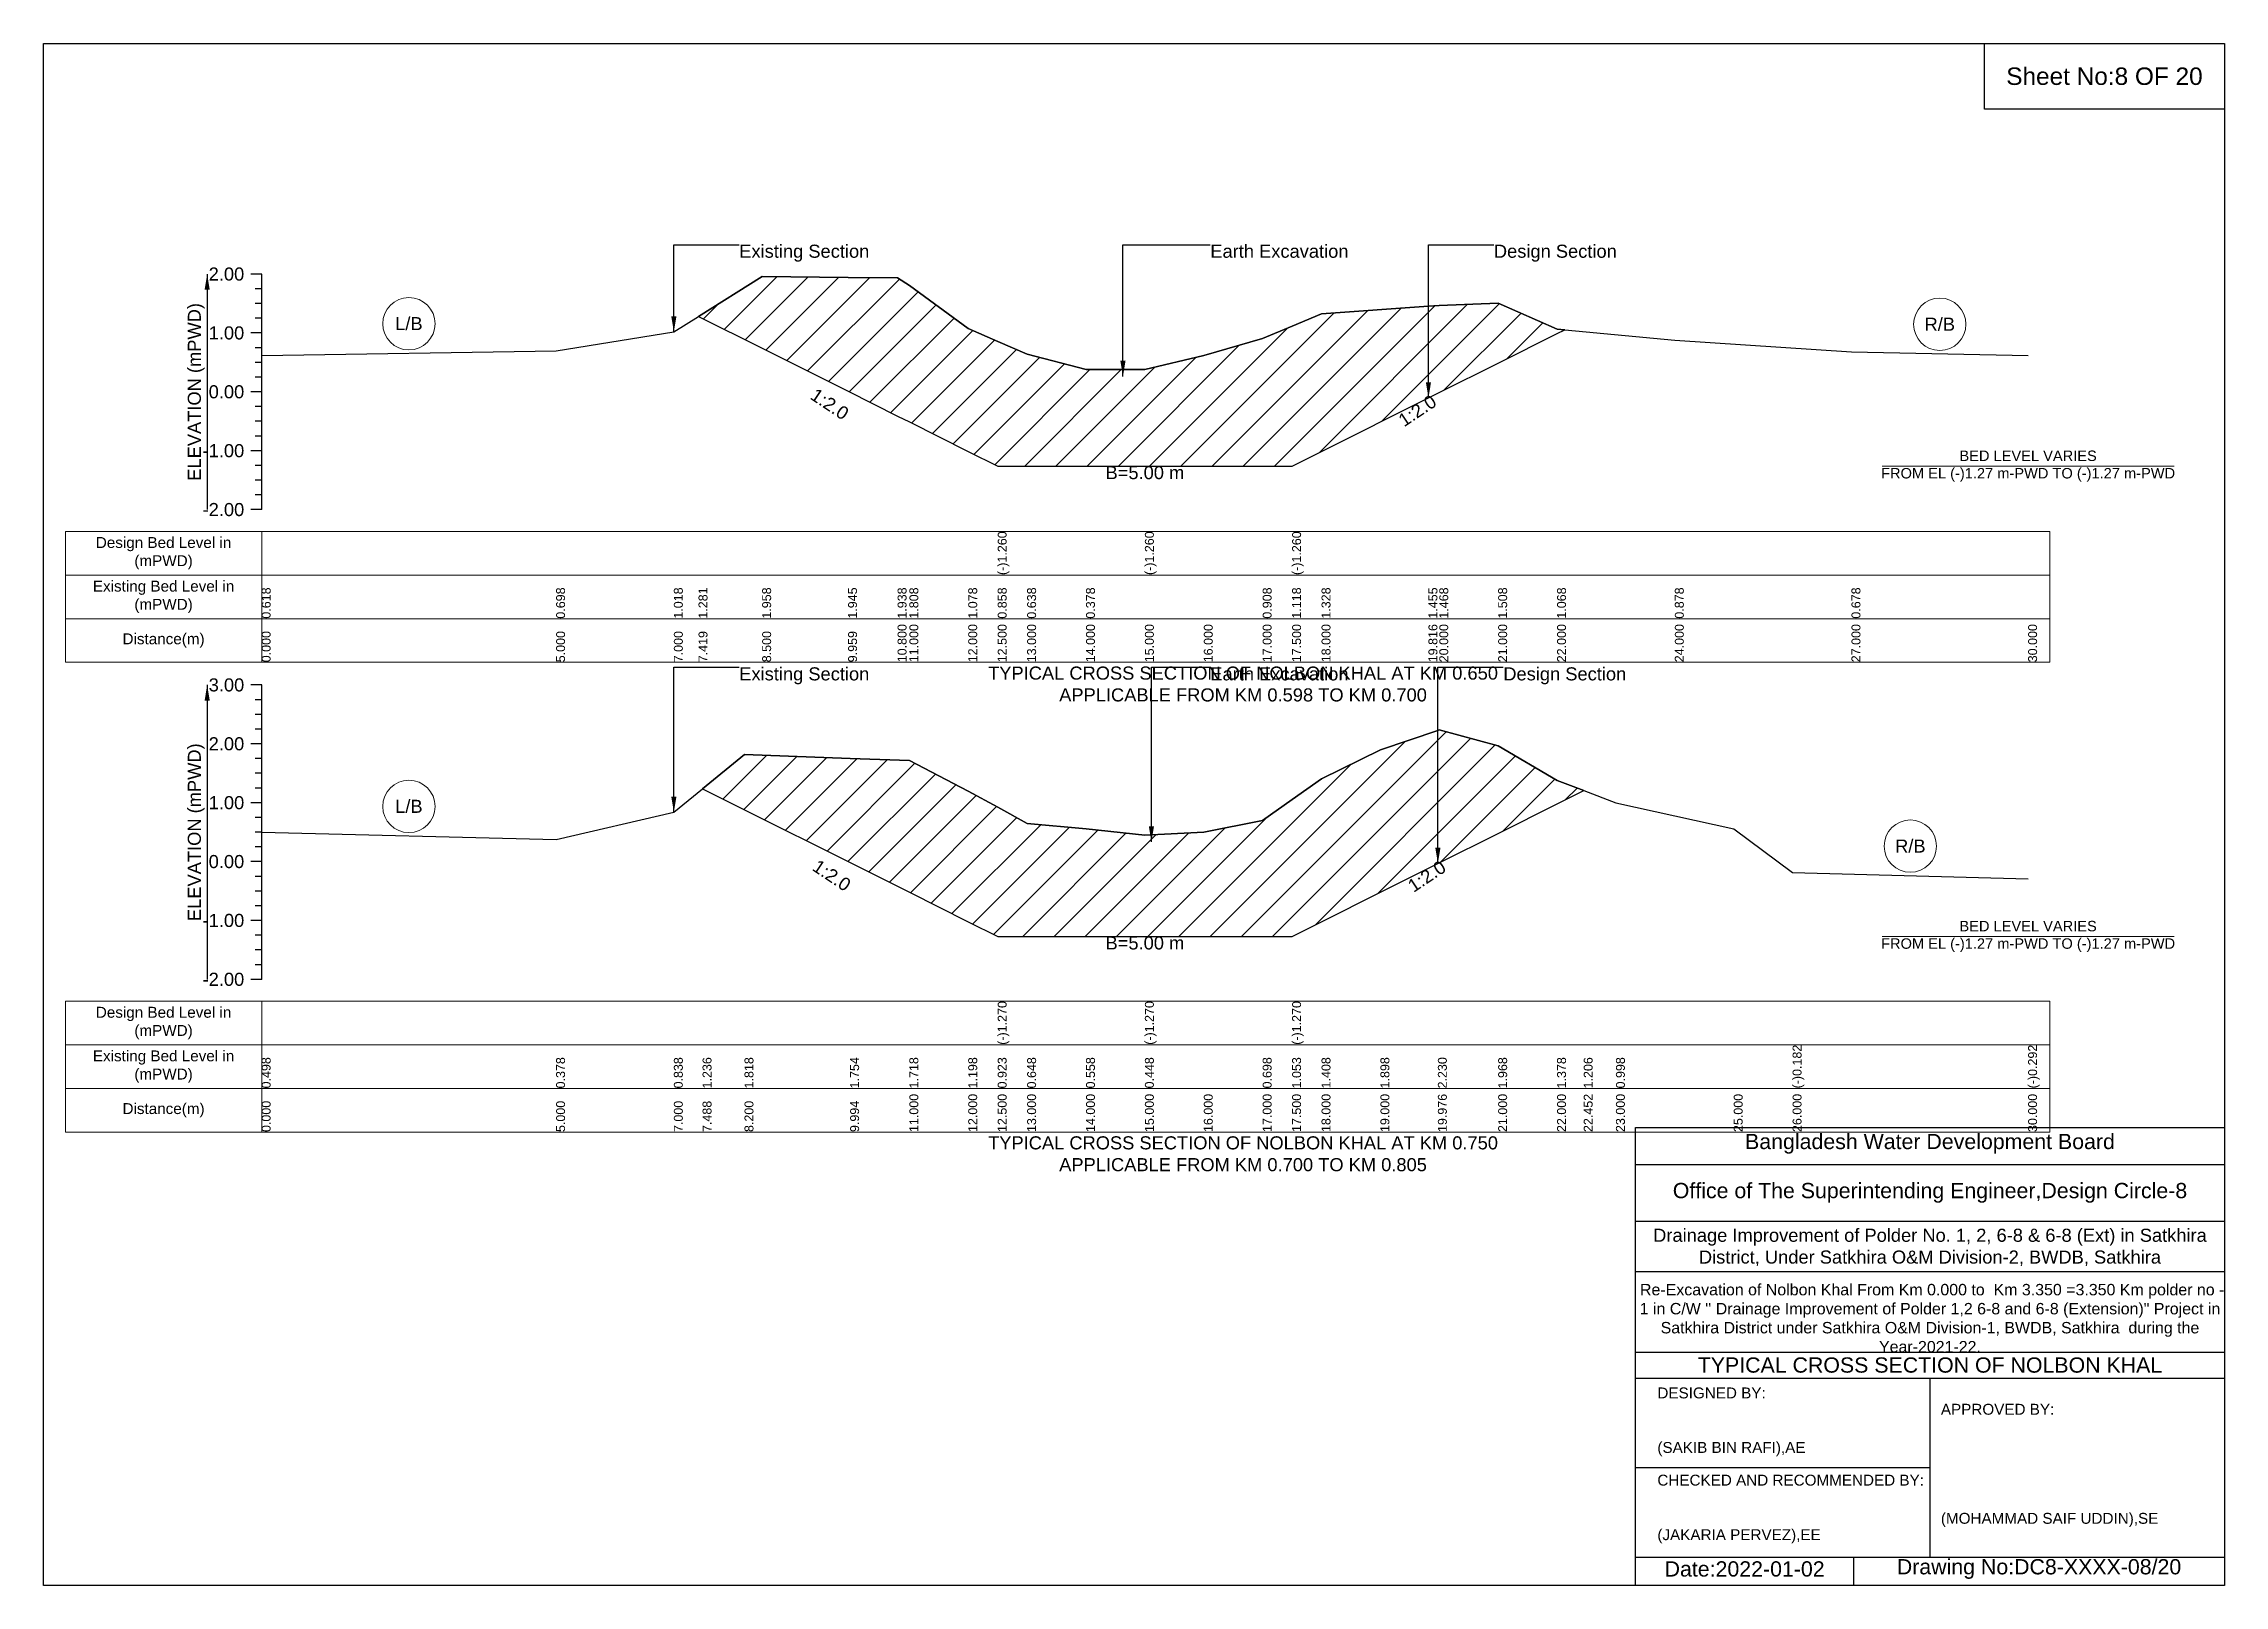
# Model space of a CAD drawing. Header units: inches. Extents: x 91000 to 298000, y -5656 to 0.
# Drawn here: x 170000 to 178000, y -5656 to 0 of the extents above; entities that cross this region are included whole.
import ezdxf

# ---------------------------------------------------------------- set-up
doc = ezdxf.new("R2010")
doc.units = ezdxf.units.IN
doc.header["$LTSCALE"] = 7
doc.header["$MEASUREMENT"] = 0
for name, color, linetype, lineweight in [('Cross section Data Border', 7, 'Continuous', 9), ('Cross Section Labels', 7, 'Continuous', 9), ('Existing_Bed_Level for Xsection', 7, 'Continuous', 25)]:
    doc.layers.add(name, color=color, linetype=linetype, lineweight=lineweight)
doc.styles.get("Standard").update_dxf_attribs({"font": 'arial.ttf'})
doc.dimstyles.get("Standard").update_dxf_attribs({"dimtxt": 0.18, "dimasz": 0.18, "dimexe": 0.18, "dimexo": 0.0625, "dimgap": 0.09, "dimtad": 0, "dimtih": 1, "dimtoh": 1, "dimdec": 4, "dimzin": 0, "dimdsep": 46, "dimtxsty": 'Standard', "dimcen": 0.09, "dimadec": 0, "dimazin": 0, "dimtfac": 1, "dimtdec": 4, "dimtofl": 0, "dimtmove": 0, "dimatfit": 3, "dimfxl": 1, "dimtolj": 1, "dimtzin": 0, "dimarcsym": 0})

msp = doc.modelspace()

# ---------------------------------------------------------------- texts
at = {"attachment_point": 5}
for s, insert, char_height in [('Sheet No:8 OF 20', (177560, -120), 64), ('Bangladesh Water Development Board', (176920, -4036), 56), ('Office of The Superintending Engineer,Design Circle-8', (176920, -4216), 56)]:
    msp.add_mtext(s, dxfattribs=dict(at, insert=insert, char_height=char_height))
for s, insert, char_height, width, attachment_point in [('Drainage Improvement of Polder No. 1, 2, 6-8 & 6-8 (Ext) in Satkhira District, Under Satkhira O&M Division-2, BWDB, Satkhira', (176920, -4416), 48, 2240, 5), (' Re-Excavation of Nolbon Khal From Km 0.000 to  Km 3.350 =3.350 Km polder no - 1 in C/W \'\' Drainage Improvement of Polder 1,2 6-8 and 6-8 (Extension)" Project in Satkhira District under Satkhira O&M Division-1, BWDB, Satkhira  during the Year-2021-22. ', (176920, -4676), 41.8678, 2160, 5), ('TYPICAL CROSS SECTION OF NOLBON KHAL', (176920, -4848), 56, 2240, 5), ('DESIGNED BY:^J^J^J(SAKIB BIN RAFI),AE', (175920, -5056), 40, 1120, 4), ('APPROVED BY:^J^J^J^J^J^J(MOHAMMAD SAIF UDDIN),SE', (176960, -5216), 40, 1120, 4), ('CHECKED AND RECOMMENDED BY:^J^J^J(JAKARIA PERVEZ),EE', (175920, -5376), 40, 1120, 4), ('Date:2022-01-02', (176240, -5596), 56, 1120, 5), ('Drawing No:DC8-XXXX-08/20', (177320, -5596), 56, 1760, 5)]:
    msp.add_mtext(s, dxfattribs=dict(insert=insert, char_height=char_height, width=width, attachment_point=attachment_point))
at = {"layer": 'Cross section Data Border', "char_height": 40, "width": 640, "attachment_point": 5}
for s, insert in [('Design Bed Level in (mPWD)', (170440, -1869.6)), ('Existing Bed Level in (mPWD)', (170440, -2029.6)), ('Distance(m)', (170440, -2189.6)), ('Design Bed Level in (mPWD)', (170440, -3592.9)), ('Existing Bed Level in (mPWD)', (170440, -3752.9)), ('Distance(m)', (170440, -3912.9))]:
    msp.add_mtext(s, dxfattribs=dict(at, insert=insert))
at = {"layer": 'Cross Section Labels'}
for s, insert, char_height, attachment_point in [('Existing Section', (172552, -737.6), 48, 1), ('Earth Excavation', (174280, -737.6), 48, 1), ('Design Section', (175320.2, -737.6), 48, 1), ('L/B', (171340, -1027.5), 48, 5), ('R/B', (176956, -1029.7), 48, 5), ('BED LEVEL VARIES ^JFROM EL (-)1.27 m-PWD TO (-)1.27 m-PWD', (177280, -1549.8), 38.4, 5), ('B=5.00 m', (174040, -1549.8), 48, 2), ('Existing Section', (172552, -2288.1), 48, 1), ('TYPICAL CROSS SECTION OF NOLBON KHAL AT KM 0.650^JAPPLICABLE FROM KM 0.598 TO KM 0.700', (174400, -2349.6), 48, 5), ('Earth Excavation', (174280, -2288.1), 48, 1), ('Design Section', (175354.8, -2288.1), 48, 1), ('L/B', (171340, -2798.3), 48, 5), ('R/B', (176848, -2944.1), 48, 5), ('B=5.00 m', (174040, -3275.2), 48, 2), ('BED LEVEL VARIES ^JFROM EL (-)1.27 m-PWD TO (-)1.27 m-PWD', (177280, -3275.2), 38.4, 5), ('TYPICAL CROSS SECTION OF NOLBON KHAL AT KM 0.750^JAPPLICABLE FROM KM 0.700 TO KM 0.805', (174400, -4072.9), 48, 5)]:
    msp.add_mtext(s, dxfattribs=dict(at, insert=insert, char_height=char_height, attachment_point=attachment_point))
at = {"layer": 'Cross Section Labels', "char_height": 48, "attachment_point": 2}
for insert, rotation in [((172897.2, -1302.4), 326.30993), ((175026.2, -1326.7), 33.69007), ((172904.7, -3031.6), 326.30993), ((175060.8, -3034.8), 33.69007)]:
    msp.add_mtext('1:2.0', dxfattribs=dict(at, insert=insert, rotation=rotation))
at = {"layer": 'Existing_Bed_Level for Xsection', "char_height": 48, "attachment_point": 6}
for s, insert in [('2.00', (170736, -845.6)), ('1.00', (170736, -1061.6)), ('0.00', (170736, -1277.6)), ('-1.00', (170736, -1493.6)), ('-2.00', (170736, -1709.6)), ('3.00', (170736, -2352.9)), ('2.00', (170736, -2568.9)), ('1.00', (170736, -2784.9)), ('0.00', (170736, -3000.9)), ('-1.00', (170736, -3216.9)), ('-2.00', (170736, -3432.9))]:
    msp.add_mtext(s, dxfattribs=dict(at, insert=insert))
at = {"layer": 'Existing_Bed_Level for Xsection', "rotation": 90}
for s, insert, char_height, attachment_point in [('ELEVATION (mPWD)', (170560, -1277.6), 48, 5), ('(-)1.260', (173500, -1949.6), 32.8, 1), ('(-)1.260', (174040, -1949.6), 32.8, 1), ('(-)1.260', (174580, -1949.6), 32.8, 1), ('0.618', (170800, -2109.6), 32.8, 1), ('0.698', (171880, -2109.6), 32.8, 1), ('1.018', (172312, -2109.6), 32.8, 1), ('1.281', (172402.5, -2109.6), 32.8, 1), ('1.958', (172636, -2109.6), 32.8, 1), ('1.945', (172951.2, -2109.6), 32.8, 1), ('1.938', (173132.8, -2109.6), 32.8, 1), ('1.808', (173176, -2109.6), 32.8, 1), ('1.078', (173392, -2109.6), 32.8, 1), ('0.858', (173500, -2109.6), 32.8, 1), ('0.638', (173608, -2109.6), 32.8, 1), ('0.378', (173824, -2109.6), 32.8, 1), ('0.908', (174472, -2109.6), 32.8, 1), ('1.118', (174580, -2109.6), 32.8, 1), ('1.328', (174688, -2109.6), 32.8, 1), ('1.455', (175080.2, -2109.6), 32.8, 1), ('1.468', (175120, -2109.6), 32.8, 1), ('1.508', (175336, -2109.6), 32.8, 1), ('1.068', (175552, -2109.6), 32.8, 1), ('0.878', (175984, -2109.6), 32.8, 1), ('0.678', (176632, -2109.6), 32.8, 1), ('0.000', (170800, -2269.6), 32.8, 1), ('5.000', (171880, -2269.6), 32.8, 1), ('7.000', (172312, -2269.6), 32.8, 1), ('7.419', (172402.5, -2269.6), 32.8, 1), ('8.500', (172636, -2269.6), 32.8, 1), ('9.959', (172951.2, -2269.6), 32.8, 1), ('10.800', (173132.8, -2269.6), 32.8, 1), ('11.000', (173176, -2269.6), 32.8, 1), ('12.000', (173392, -2269.6), 32.8, 1), ('12.500', (173500, -2269.6), 32.8, 1), ('13.000', (173608, -2269.6), 32.8, 1), ('14.000', (173824, -2269.6), 32.8, 1), ('15.000', (174040, -2269.6), 32.8, 1), ('16.000', (174256, -2269.6), 32.8, 1), ('17.000', (174472, -2269.6), 32.8, 1), ('17.500', (174580, -2269.6), 32.8, 1), ('18.000', (174688, -2269.6), 32.8, 1), ('19.816', (175080.2, -2269.6), 32.8, 1), ('20.000', (175120, -2269.6), 32.8, 1), ('21.000', (175336, -2269.6), 32.8, 1), ('22.000', (175552, -2269.6), 32.8, 1), ('24.000', (175984, -2269.6), 32.8, 1), ('27.000', (176632, -2269.6), 32.8, 1), ('30.000', (177280, -2269.6), 32.8, 1), ('ELEVATION (mPWD)', (170560, -2892.9), 48, 5), ('(-)1.270', (173500, -3672.9), 32.8, 1), ('(-)1.270', (174040, -3672.9), 32.8, 1), ('(-)1.270', (174580, -3672.9), 32.8, 1), ('(-)0.182', (176416, -3832.9), 32.8, 1), ('(-)0.292', (177280, -3832.9), 32.8, 1), ('0.498', (170800, -3832.9), 32.8, 1), ('0.378', (171880, -3832.9), 32.8, 1), ('0.838', (172312, -3832.9), 32.8, 1), ('1.236', (172417.3, -3832.9), 32.8, 1), ('1.818', (172571.2, -3832.9), 32.8, 1), ('1.754', (172958.7, -3832.9), 32.8, 1), ('1.718', (173176, -3832.9), 32.8, 1), ('1.198', (173392, -3832.9), 32.8, 1), ('0.923', (173500, -3832.9), 32.8, 1), ('0.648', (173608, -3832.9), 32.8, 1), ('0.558', (173824, -3832.9), 32.8, 1), ('0.448', (174040, -3832.9), 32.8, 1), ('0.698', (174472, -3832.9), 32.8, 1), ('1.053', (174580, -3832.9), 32.8, 1), ('1.408', (174688, -3832.9), 32.8, 1), ('1.898', (174904, -3832.9), 32.8, 1), ('2.230', (175114.8, -3832.9), 32.8, 1), ('1.968', (175336, -3832.9), 32.8, 1), ('1.378', (175552, -3832.9), 32.8, 1), ('1.206', (175649.7, -3832.9), 32.8, 1), ('0.998', (175768, -3832.9), 32.8, 1), ('0.000', (170800, -3992.9), 32.8, 1), ('5.000', (171880, -3992.9), 32.8, 1), ('7.000', (172312, -3992.9), 32.8, 1), ('7.488', (172417.3, -3992.9), 32.8, 1), ('8.200', (172571.2, -3992.9), 32.8, 1), ('9.994', (172958.7, -3992.9), 32.8, 1), ('11.000', (173176, -3992.9), 32.8, 1), ('12.000', (173392, -3992.9), 32.8, 1), ('12.500', (173500, -3992.9), 32.8, 1), ('13.000', (173608, -3992.9), 32.8, 1), ('14.000', (173824, -3992.9), 32.8, 1), ('15.000', (174040, -3992.9), 32.8, 1), ('16.000', (174256, -3992.9), 32.8, 1), ('17.000', (174472, -3992.9), 32.8, 1), ('17.500', (174580, -3992.9), 32.8, 1), ('18.000', (174688, -3992.9), 32.8, 1), ('19.000', (174904, -3992.9), 32.8, 1), ('19.976', (175114.8, -3992.9), 32.8, 1), ('21.000', (175336, -3992.9), 32.8, 1), ('22.000', (175552, -3992.9), 32.8, 1), ('22.452', (175649.7, -3992.9), 32.8, 1), ('23.000', (175768, -3992.9), 32.8, 1), ('25.000', (176200, -3992.9), 32.8, 1), ('26.000', (176416, -3992.9), 32.8, 1), ('30.000', (177280, -3992.9), 32.8, 1)]:
    msp.add_mtext(s, dxfattribs=dict(at, insert=insert, char_height=char_height, attachment_point=attachment_point))

# ---------------------------------------------------------------- hatches: boundary and pattern name
at = {"layer": 'Existing_Bed_Level for Xsection'}
h = msp.add_hatch(dxfattribs=at)
h.set_pattern_fill('ANSI31', color=256, scale=648, style=0)
h.paths.add_polyline_path([(172402.5, -1001.1), (172636, -1117.8), (172951.2, -1275.4), (173132.8, -1366.2), (173176, -1387.8), (173392, -1495.8), (173500, -1549.8), (173608, -1549.8), (173824, -1549.8), (174040, -1549.8), (174256, -1549.8), (174472, -1549.8), (174580, -1549.8), (174688, -1495.8), (175080.2, -1299.7), (175120, -1279.8), (175336, -1171.8), (175552, -1063.8), (175580.3, -1049.7), (175552, -1047), (175336, -951.9), (175120, -960.6), (175080.2, -963.3), (174688, -990.8), (174580, -1036.2), (174472, -1081.5), (174256, -1144.2), (174040, -1196), (173824, -1196), (173608, -1139.8), (173500, -1092.3), (173392, -1044.8), (173176, -887.1), (173132.8, -859), (172951.2, -857.5), (172636, -854.7)])
h = msp.add_hatch(dxfattribs=at)
h.set_pattern_fill('ANSI31', color=256, scale=648, style=0)
h.paths.add_polyline_path([(172417.3, -2733.9), (172571.2, -2810.8), (172958.7, -3004.6), (173176, -3113.2), (173392, -3221.2), (173500, -3275.2), (173608, -3275.2), (173824, -3275.2), (174040, -3275.2), (174256, -3275.2), (174472, -3275.2), (174580, -3275.2), (174688, -3221.2), (174904, -3113.2), (175114.8, -3007.8), (175120, -3005.2), (175336, -2897.2), (175552, -2789.2), (175649.7, -2740.4), (175552, -2703.3), (175336, -2575.8), (175120, -2517.5), (175114.8, -2519.3), (174904, -2591), (174688, -2696.8), (174580, -2773.5), (174472, -2850.2), (174256, -2893.4), (174040, -2904.2), (173824, -2880.4), (173608, -2861), (173500, -2801.6), (173392, -2742.2), (173176, -2629.8), (172958.7, -2622.1), (172571.2, -2608.2)])

# ---------------------------------------------------------------- linework, layer by layer
for points in [[(170000, 0), (178000, 0), (178000, -5656), (170000, -5656)], [(177120, 0), (178000, 0), (178000, -240), (177120, -240)]]:
    msp.add_lwpolyline(points, close=True)
for points in [[(175840, -5656), (175840, -3976), (178000, -3976)], [(175840, -4112), (178000, -4112)], [(175840, -4320), (178000, -4320)], [(175840, -4504), (178000, -4504)], [(175840, -4800), (178000, -4800)], [(175840, -4896), (178000, -4896)], [(176920, -4896), (176920, -5552)], [(175840, -5224), (176920, -5224)], [(175840, -5552), (178000, -5552)], [(176640, -5552), (176640, -5656)]]:
    msp.add_lwpolyline(points)
at = {"layer": 'Cross section Data Border'}
for points in [[(170080, -1789.6), (177360, -1789.6), (177360, -2269.6), (170080, -2269.6)], [(170080, -3512.9), (177360, -3512.9), (177360, -3992.9), (170080, -3992.9)]]:
    msp.add_lwpolyline(points, close=True, dxfattribs=at)
for points in [[(170800, -1789.6), (170800, -2269.6)], [(170080, -1949.6), (177360, -1949.6)], [(170080, -2109.6), (177360, -2109.6)], [(170800, -3512.9), (170800, -3992.9)], [(170080, -3672.9), (177360, -3672.9)], [(170080, -3832.9), (177360, -3832.9)]]:
    msp.add_lwpolyline(points, dxfattribs=at)
at = {"layer": 'Cross Section Labels'}
for points in [[(176744.2, -1549.8), (177815.8, -1549.8)], [(176744.2, -3275.2), (177815.8, -3275.2)]]:
    msp.add_lwpolyline(points, dxfattribs=at)
for centre in [(171340, -1027.5), (176956, -1029.7), (171340, -2798.3), (176848, -2944.1)]:
    msp.add_circle(centre, 96, dxfattribs=at)
at = {"layer": 'Existing_Bed_Level for Xsection'}
for points in [[(170800, -845.6), (170760, -845.6)], [(170800, -1709.6), (170800, -1493.6), (170800, -1277.6), (170800, -1061.6), (170800, -845.6)], [(170800, -1144.2), (171880, -1126.9), (172312, -1057.8), (172402.5, -1001.1), (172636, -854.7), (172951.2, -857.5), (173132.8, -859), (173176, -887.1), (173392, -1044.8), (173500, -1092.3), (173500, -1092.3), (173608, -1139.8), (173824, -1196), (174040, -1196), (174040, -1196), (174256, -1144.2), (174472, -1081.5), (174580, -1036.2), (174580, -1036.2), (174688, -990.8), (175080.2, -963.3), (175120, -960.6), (175336, -951.9), (175552, -1047), (175580.3, -1049.7), (175984, -1088), (176632, -1131.2), (177280, -1144.2)], [(170800, -899.6), (170776, -899.6)], [(170800, -953.6), (170776, -953.6)], [(170800, -1007.6), (170776, -1007.6)], [(170800, -1061.6), (170760, -1061.6)], [(170800, -1115.6), (170776, -1115.6)], [(170800, -1169.6), (170776, -1169.6)], [(170800, -1277.6), (170760, -1277.6)], [(170800, -1223.6), (170776, -1223.6)], [(170800, -1331.6), (170776, -1331.6)], [(170800, -1385.6), (170776, -1385.6)], [(170800, -1439.6), (170776, -1439.6)], [(170800, -1493.6), (170760, -1493.6)], [(170800, -1547.6), (170776, -1547.6)], [(170800, -1601.6), (170776, -1601.6)], [(170800, -1655.6), (170776, -1655.6)], [(170800, -1709.6), (170760, -1709.6)], [(170800, -2352.9), (170760, -2352.9)], [(170800, -3432.9), (170800, -3216.9), (170800, -3000.9), (170800, -2784.9), (170800, -2568.9), (170800, -2352.9)], [(170800, -2406.9), (170776, -2406.9)], [(170800, -2460.9), (170776, -2460.9)], [(170800, -2514.9), (170776, -2514.9)], [(170800, -2893.4), (171880, -2919.3), (172312, -2819.9), (172417.3, -2733.9), (172571.2, -2608.2), (172958.7, -2622.1), (173176, -2629.8), (173392, -2742.2), (173500, -2801.6), (173500, -2801.6), (173608, -2861), (173824, -2880.4), (174040, -2904.2), (174040, -2904.2), (174256, -2893.4), (174472, -2850.2), (174580, -2773.5), (174580, -2773.5), (174688, -2696.8), (174904, -2591), (175114.8, -2519.3), (175120, -2517.5), (175336, -2575.8), (175552, -2703.3), (175649.7, -2740.4), (175768, -2785.4), (176200, -2880.4), (176416, -3040.2), (177280, -3064)], [(170800, -2568.9), (170760, -2568.9)], [(170800, -2622.9), (170776, -2622.9)], [(170800, -2676.9), (170776, -2676.9)], [(170800, -2784.9), (170760, -2784.9)], [(170800, -2730.9), (170776, -2730.9)], [(170800, -2838.9), (170776, -2838.9)], [(170800, -2892.9), (170776, -2892.9)], [(170800, -2946.9), (170776, -2946.9)], [(170800, -3000.9), (170760, -3000.9)], [(170800, -3054.9), (170776, -3054.9)], [(170800, -3108.9), (170776, -3108.9)], [(170800, -3162.9), (170776, -3162.9)], [(170800, -3216.9), (170760, -3216.9)], [(170800, -3270.9), (170776, -3270.9)], [(170800, -3324.9), (170776, -3324.9)], [(170800, -3432.9), (170760, -3432.9)], [(170800, -3378.9), (170776, -3378.9)]]:
    msp.add_lwpolyline(points, dxfattribs=at)
for points in [[(172402.5, -1001.1), (172636, -1117.8), (172951.2, -1275.4), (173132.8, -1366.2), (173176, -1387.8), (173392, -1495.8), (173500, -1549.8), (173500, -1549.8), (173608, -1549.8), (173824, -1549.8), (174040, -1549.8), (174040, -1549.8), (174256, -1549.8), (174472, -1549.8), (174580, -1549.8), (174580, -1549.8), (174688, -1495.8), (175080.2, -1299.7), (175120, -1279.8), (175336, -1171.8), (175552, -1063.8), (175580.3, -1049.7), (175552, -1047), (175336, -951.9), (175120, -960.6), (175080.2, -963.3), (174688, -990.8), (174580, -1036.2), (174580, -1036.2), (174472, -1081.5), (174256, -1144.2), (174040, -1196), (174040, -1196), (173824, -1196), (173608, -1139.8), (173500, -1092.3), (173500, -1092.3), (173392, -1044.8), (173176, -887.1), (173132.8, -859), (172951.2, -857.5), (172636, -854.7)], [(172417.3, -2733.9), (172417.3, -2733.9), (172571.2, -2810.8), (172958.7, -3004.6), (173176, -3113.2), (173392, -3221.2), (173500, -3275.2), (173500, -3275.2), (173608, -3275.2), (173824, -3275.2), (174040, -3275.2), (174040, -3275.2), (174256, -3275.2), (174472, -3275.2), (174580, -3275.2), (174580, -3275.2), (174688, -3221.2), (174904, -3113.2), (175114.8, -3007.8), (175120, -3005.2), (175336, -2897.2), (175552, -2789.2), (175649.7, -2740.4), (175552, -2703.3), (175336, -2575.8), (175120, -2517.5), (175114.8, -2519.3), (174904, -2591), (174688, -2696.8), (174580, -2773.5), (174580, -2773.5), (174472, -2850.2), (174256, -2893.4), (174040, -2904.2), (174040, -2904.2), (173824, -2880.4), (173608, -2861), (173500, -2801.6), (173500, -2801.6), (173392, -2742.2), (173176, -2629.8), (172958.7, -2622.1), (172571.2, -2608.2), (172417.3, -2733.9)]]:
    msp.add_lwpolyline(points, close=True, dxfattribs=at)

msp.set_redraw_order([(e.dxf.handle, doc.entitydb.next_handle()) for e in msp.query("TEXT MTEXT ATTDEF DIMENSION ARC_DIMENSION")])  # texts and dimensions are drawn at this point

# ---------------------------------------------------------------- leaders
at = {"layer": 'Cross Section Labels', "annotation_type": 0, "has_hookline": 1, "hookline_direction": 0}
for points, text_width in [([(172312, -1057.8), (172312, -737.6), (172551.9, -737.6)], 467.2), ([(173959.5, -1221.2), (173959.5, -737.6), (174279.9, -737.6)], 497), ([(175080.2, -1299.7), (175080.2, -737.6), (175320.1, -737.6)], 441.2), ([(172312, -2819.9), (172312, -2288.1), (172551.9, -2288.1)], 467.2), ([(174063.9, -2928.5), (174063.9, -2288.1), (174279.9, -2288.1)], 497), ([(175114.8, -3007.8), (175114.8, -2288.1), (175354.8, -2288.1)], 441.2)]:
    msp.add_leader(points, dimstyle='Standard', override={"dimasz": 57.6}, dxfattribs=dict(at, text_width=text_width))
at = {"layer": 'Existing_Bed_Level for Xsection'}
for points in [[(170600, -845.6), (170600, -1709.6)], [(170600, -2352.9), (170600, -3432.9)]]:
    msp.add_leader(points, dimstyle='Standard', override={"dimasz": 57.6}, dxfattribs=at)

doc.saveas('drawing.dxf')
